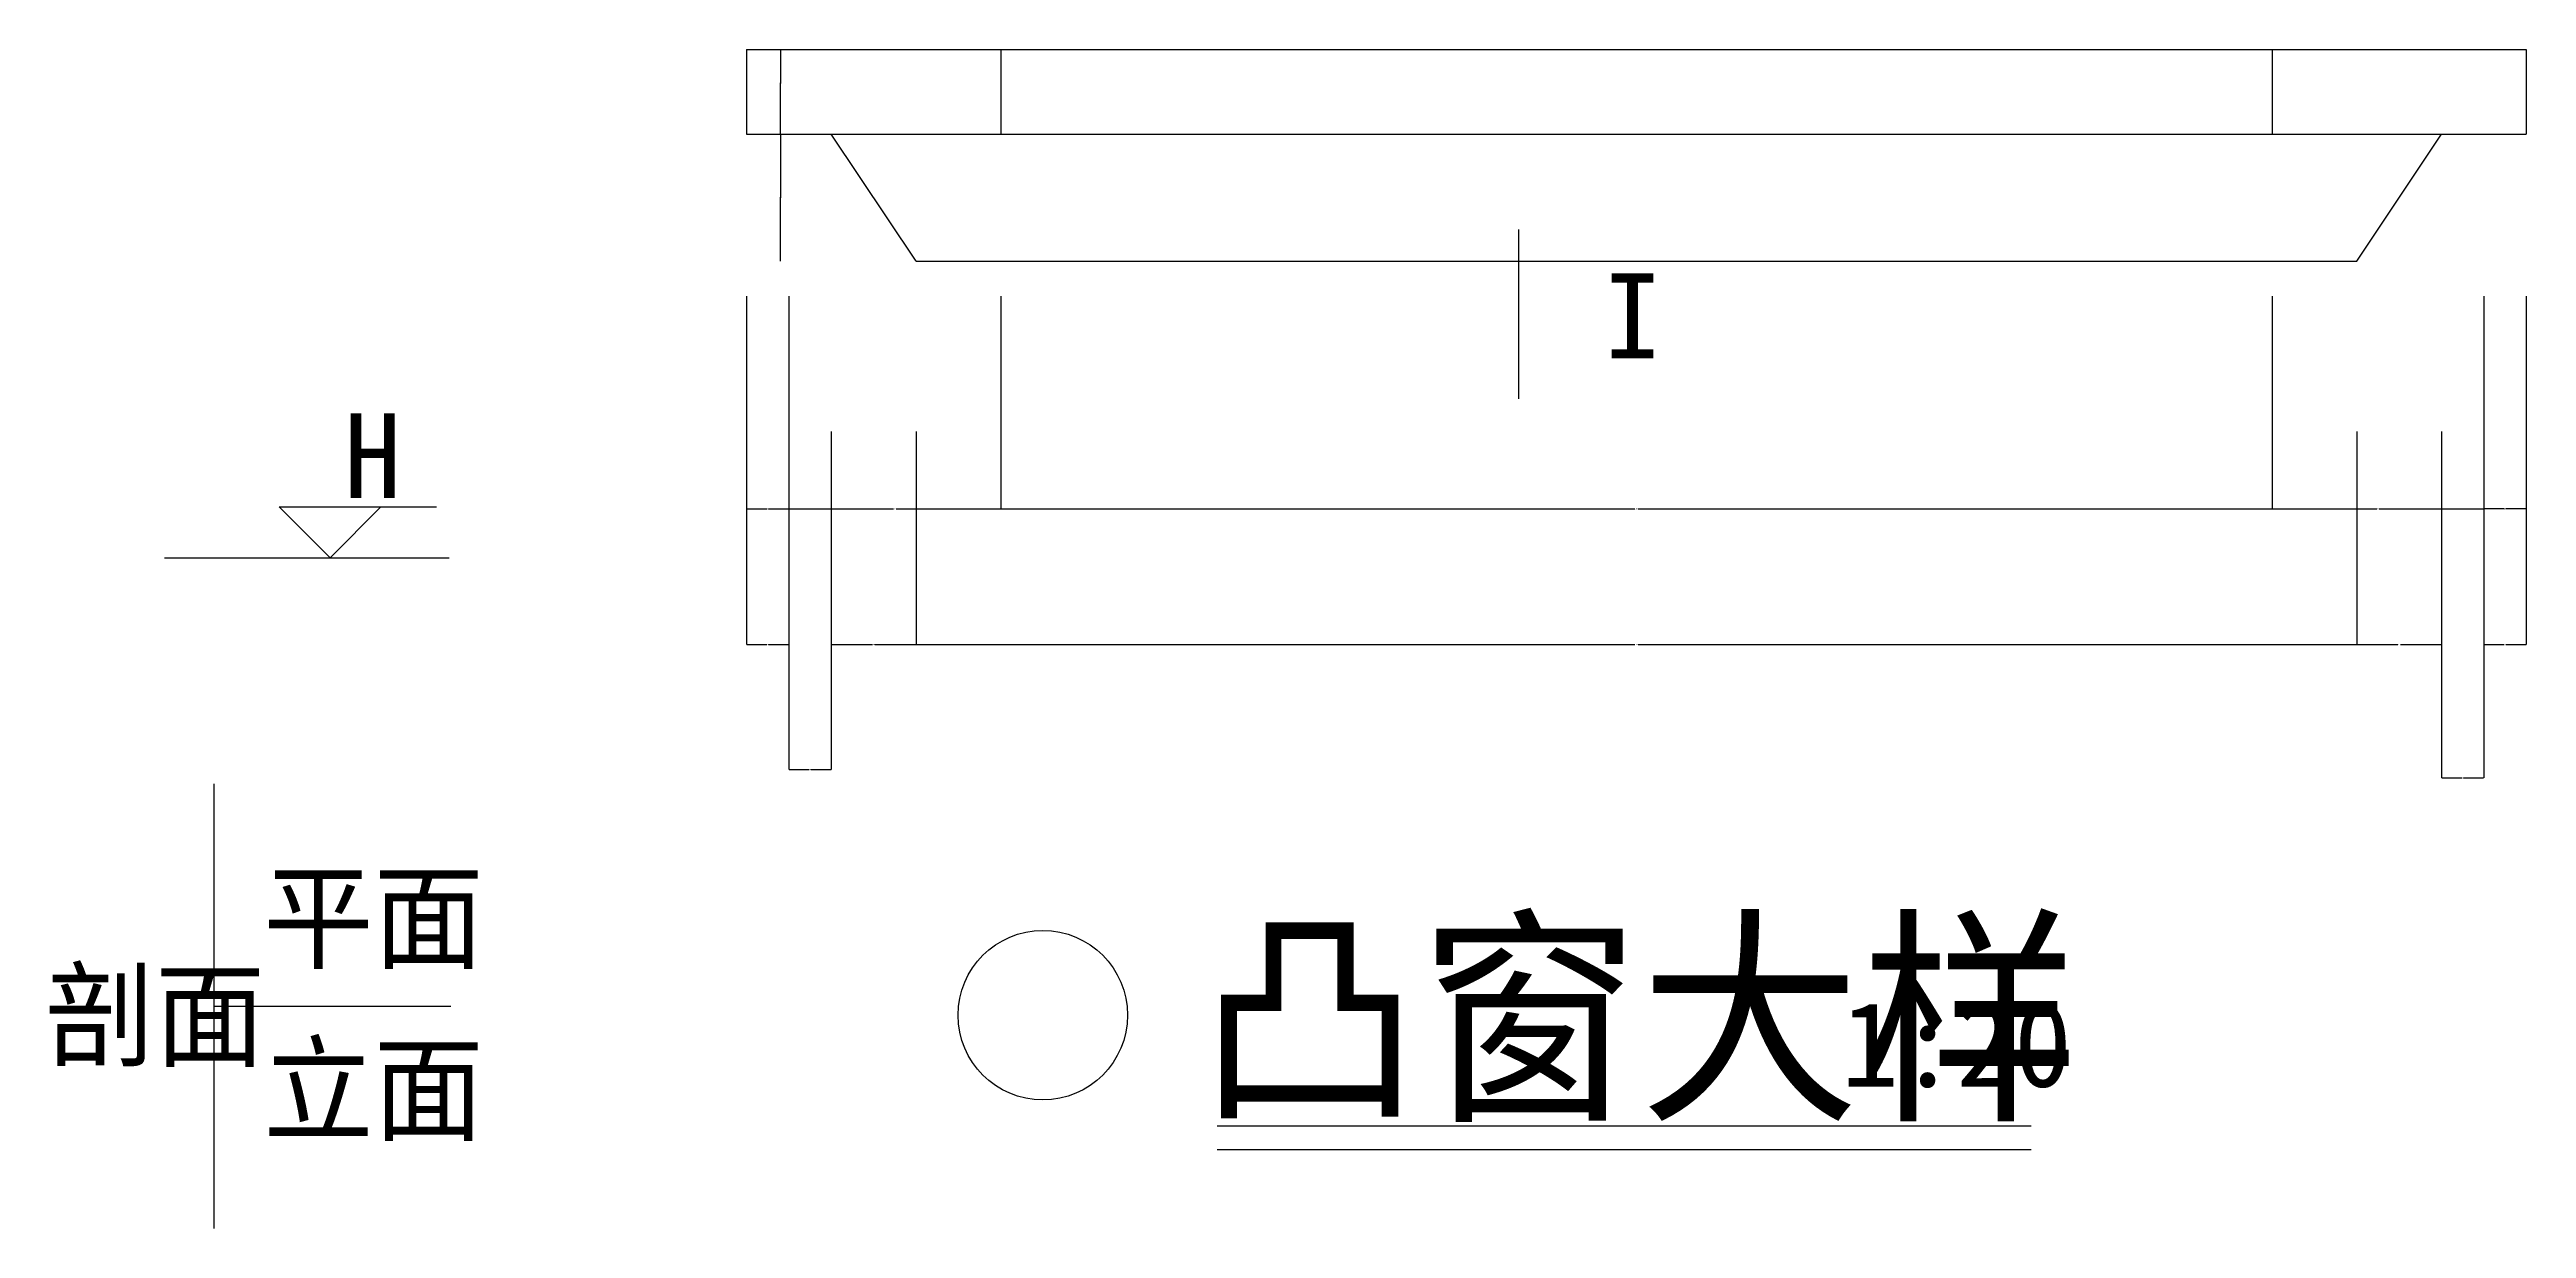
# Model space of a CAD drawing. Header units: metres. Extents: x 2111 to 6674, y -3242 to 1303.
# Drawn here: x 3428 to 6350, y -3242 to -1850 of the extents above; entities that cross this region are included whole.
import ezdxf

# ---------------------------------------------------------------- set-up
doc = ezdxf.new("R2010")
doc.units = ezdxf.units.M
for name, color, linetype in [('E_WALL', 255, 'Continuous'), ('LM', 141, 'Continuous'), ('PUB_DIM', 3, 'Continuous'), ('PUB_TEXT', 7, 'Continuous')]:
    doc.layers.add(name, color=color, linetype=linetype)
doc.dimstyles.get("Standard").update_dxf_attribs({"dimtxt": 2.5, "dimasz": 2.5, "dimexe": 1.25, "dimexo": 0.625, "dimtad": 1, "dimcen": 2.5, "dimazin": 3, "dimtfac": 1, "dimtmove": 0, "dimatfit": 3})

# ---------------------------------------------------------------- blocks, each defined once
blk = doc.blocks.new('*D9')
for p, q in [((4290, -1950), (4290, -2025)), ((4289.75, -2025), (4289.5, -2025)), ((4290, -2100), (4290, -2025)), ((4290, -2025), (4290, -2025)), ((4290.25, -2025), (4290.5, -2025))]:
    blk.add_line(p, q)
at = {"layer": 'Defpoints'}
for p in [(4290, -1950), (4290, -2025), (4290, -2100)]:
    blk.add_point(p, dxfattribs=at)
at = {"layer": 'PUB_DIM', "insert": (4290, -2023.875), "char_height": 1, "attachment_point": 5}
blk.add_mtext('0', dxfattribs=at)
blk = doc.blocks.new('*D26')
for p, q in [((4290, -1850), (4290, -1890)), ((4289.75, -1890), (4289.5, -1890)), ((4290, -1950), (4290, -1890)), ((4290, -1890), (4290, -1890)), ((4290.25, -1890), (4290.5, -1890))]:
    blk.add_line(p, q)
at = {"layer": 'Defpoints'}
for p in [(4290, -1850), (4290, -1890), (4290, -1950)]:
    blk.add_point(p, dxfattribs=at)
at = {"layer": 'PUB_DIM', "insert": (4290, -1888.875), "char_height": 1, "attachment_point": 5}
blk.add_mtext('0', dxfattribs=at)
blk = doc.blocks.new('*D27')
for p, q in [((4550, -2141.16), (4550, -2392.3)), ((6050, -2141.16), (6050, -2392.3)), ((4550.25, -2392.3), (5298, -2392.3)), ((5302, -2392.3), (6049.75, -2392.3))]:
    blk.add_line(p, q)
at = {"layer": 'Defpoints'}
for p in [(4550, -2141.16), (6050, -2141.16), (4550, -2392.3)]:
    blk.add_point(p, dxfattribs=at)
at = {"layer": 'PUB_DIM', "insert": (5300, -2392.3), "char_height": 1, "attachment_point": 5}
blk.add_mtext('1500', dxfattribs=at)
blk = doc.blocks.new('*D28')
for p, q in [((4300, -2141.16), (4300, -2392.3)), ((4550, -2141.16), (4550, -2392.3)), ((4300.25, -2392.3), (4423.5, -2392.3)), ((4426.5, -2392.3), (4549.75, -2392.3))]:
    blk.add_line(p, q)
at = {"layer": 'Defpoints'}
for p in [(4300, -2141.16), (4550, -2141.16), (4300, -2392.3)]:
    blk.add_point(p, dxfattribs=at)
at = {"layer": 'PUB_DIM', "insert": (4425, -2392.3), "char_height": 1, "attachment_point": 5}
blk.add_mtext('250', dxfattribs=at)
blk = doc.blocks.new('*D29')
for p, q in [((4250, -2141.16), (4250, -2392.3)), ((4300, -2141.16), (4300, -2392.3)), ((4250.25, -2392.3), (4274, -2392.3)), ((4276, -2392.3), (4299.75, -2392.3))]:
    blk.add_line(p, q)
at = {"layer": 'Defpoints'}
for p in [(4250, -2141.16), (4300, -2141.16), (4250, -2392.3)]:
    blk.add_point(p, dxfattribs=at)
at = {"layer": 'PUB_DIM', "insert": (4275, -2392.3), "char_height": 1, "attachment_point": 5}
blk.add_mtext('50', dxfattribs=at)
blk = doc.blocks.new('*D30')
for p, q in [((6050, -2141.16), (6050, -2392.3)), ((6300, -2141.16), (6300, -2392.3)), ((6050.25, -2392.3), (6173.5, -2392.3)), ((6176.5, -2392.3), (6299.75, -2392.3))]:
    blk.add_line(p, q)
at = {"layer": 'Defpoints'}
for p in [(6050, -2141.16), (6300, -2141.16), (6050, -2392.3)]:
    blk.add_point(p, dxfattribs=at)
at = {"layer": 'PUB_DIM', "insert": (6175, -2392.3), "char_height": 1, "attachment_point": 5}
blk.add_mtext('250', dxfattribs=at)
blk = doc.blocks.new('*D31')
for p, q in [((6300, -2141.16), (6300, -2392.3)), ((6350, -2141.16), (6350, -2392.3)), ((6324, -2392.3), (6299.75, -2392.3)), ((6350.25, -2392.3), (6326, -2392.3))]:
    blk.add_line(p, q)
at = {"layer": 'Defpoints'}
for p in [(6300, -2141.16), (6350, -2141.16), (6350, -2392.3)]:
    blk.add_point(p, dxfattribs=at)
at = {"layer": 'PUB_DIM', "insert": (6325, -2392.3), "char_height": 1, "attachment_point": 5}
blk.add_mtext('50', dxfattribs=at)
blk = doc.blocks.new('*D32')
for p, q in [((4250, -2301.16), (4250, -2552.3)), ((4300, -2301.16), (4300, -2552.3)), ((4250.25, -2552.3), (4274, -2552.3)), ((4276, -2552.3), (4299.75, -2552.3))]:
    blk.add_line(p, q)
at = {"layer": 'Defpoints'}
for p in [(4250, -2301.16), (4300, -2301.16), (4250, -2552.3)]:
    blk.add_point(p, dxfattribs=at)
at = {"layer": 'PUB_DIM', "insert": (4275, -2552.3), "char_height": 1, "attachment_point": 5}
blk.add_mtext('50', dxfattribs=at)
blk = doc.blocks.new('*D33')
for p, q in [((4300, -2301.16), (4300, -2700)), ((4350, -2301.16), (4350, -2700)), ((4300.25, -2700), (4324, -2700)), ((4326, -2700), (4349.75, -2700))]:
    blk.add_line(p, q)
at = {"layer": 'Defpoints'}
for p in [(4300, -2301.16), (4350, -2301.16), (4300, -2700)]:
    blk.add_point(p, dxfattribs=at)
at = {"layer": 'PUB_DIM', "insert": (4325, -2700), "char_height": 1, "attachment_point": 5}
blk.add_mtext('50', dxfattribs=at)
blk = doc.blocks.new('*D34')
for p, q in [((6300, -2301.16), (6300, -2552.3)), ((6350, -2301.16), (6350, -2552.3)), ((6300.25, -2552.3), (6324, -2552.3)), ((6326, -2552.3), (6349.75, -2552.3))]:
    blk.add_line(p, q)
at = {"layer": 'Defpoints'}
for p in [(6300, -2301.16), (6350, -2301.16), (6300, -2552.3)]:
    blk.add_point(p, dxfattribs=at)
at = {"layer": 'PUB_DIM', "insert": (6325, -2552.3), "char_height": 1, "attachment_point": 5}
blk.add_mtext('50', dxfattribs=at)
blk = doc.blocks.new('*D35')
for p, q in [((4350, -2301.16), (4350, -2552.3)), ((4450, -2301.16), (4450, -2552.3)), ((4350.25, -2552.3), (4398.5, -2552.3)), ((4401.5, -2552.3), (4449.75, -2552.3))]:
    blk.add_line(p, q)
at = {"layer": 'Defpoints'}
for p in [(4350, -2301.16), (4450, -2301.16), (4350, -2552.3)]:
    blk.add_point(p, dxfattribs=at)
at = {"layer": 'PUB_DIM', "insert": (4400, -2552.3), "char_height": 1, "attachment_point": 5}
blk.add_mtext('100', dxfattribs=at)
blk = doc.blocks.new('*D36')
for p, q in [((6250, -2301.16), (6250, -2710)), ((6300, -2301.16), (6300, -2710)), ((6250.25, -2710), (6274, -2710)), ((6276, -2710), (6299.75, -2710))]:
    blk.add_line(p, q)
at = {"layer": 'Defpoints'}
for p in [(6250, -2301.16), (6300, -2301.16), (6250, -2710)]:
    blk.add_point(p, dxfattribs=at)
at = {"layer": 'PUB_DIM', "insert": (6275, -2710), "char_height": 1, "attachment_point": 5}
blk.add_mtext('50', dxfattribs=at)
blk = doc.blocks.new('*D37')
for p, q in [((6150, -2301.16), (6150, -2552.3)), ((6250, -2301.16), (6250, -2552.3)), ((6150.25, -2552.3), (6198.5, -2552.3)), ((6201.5, -2552.3), (6249.75, -2552.3))]:
    blk.add_line(p, q)
at = {"layer": 'Defpoints'}
for p in [(6150, -2301.16), (6250, -2301.16), (6150, -2552.3)]:
    blk.add_point(p, dxfattribs=at)
at = {"layer": 'PUB_DIM', "insert": (6200, -2552.3), "char_height": 1, "attachment_point": 5}
blk.add_mtext('100', dxfattribs=at)
blk = doc.blocks.new('*D38')
for p, q in [((4450, -2301.16), (4450, -2552.3)), ((6150, -2301.16), (6150, -2552.3)), ((4450.25, -2552.3), (5298, -2552.3)), ((5302, -2552.3), (6149.75, -2552.3))]:
    blk.add_line(p, q)
at = {"layer": 'Defpoints'}
for p in [(4450, -2301.16), (6150, -2301.16), (4450, -2552.3)]:
    blk.add_point(p, dxfattribs=at)
at = {"layer": 'PUB_DIM', "insert": (5300, -2552.3), "char_height": 1, "attachment_point": 5}
blk.add_mtext('1700', dxfattribs=at)

msp = doc.modelspace()

# ---------------------------------------------------------------- linework, layer by layer
at = {"layer": 'E_WALL'}
for p, q in [((4250, -1850), (6350, -1850)), ((4250, -1850), (4250, -1950)), ((4550, -1850), (4550, -1950)), ((6050, -1850), (6050, -1950)), ((6350, -1850), (6350, -1950)), ((4250, -1950), (6350, -1950)), ((4450, -2100), (4350, -1950)), ((6150, -2100), (6250, -1950)), ((4450, -2100), (6150, -2100))]:
    msp.add_line(p, q, dxfattribs=at)
at = {"layer": 'LM'}
for p, q in [((3621.66, -3241.94), (3621.66, -2717.16)), ((3621.66, -2979.55), (3901.03, -2979.55))]:
    msp.add_line(p, q, dxfattribs=at)
for points in [[(4805.42, -3120.67), (5765.78, -3120.67)], [(4805.42, -3148.66), (5765.78, -3148.66)]]:
    msp.add_lwpolyline(points, dxfattribs=at)
msp.add_circle((4599.6, -2990.12), 100, dxfattribs=at)
at = {"layer": 'PUB_DIM'}
for p, q in [((3758.65, -2450), (3698.65, -2390)), ((3698.65, -2390), (3818.65, -2390)), ((3818.65, -2390), (3758.65, -2450)), ((3788.46, -2390), (3884.37, -2390)), ((3563.43, -2450), (3899.16, -2450))]:
    msp.add_line(p, q, dxfattribs=at)
msp.add_lwpolyline([(5161.42, -2262.57), (5161.42, -2062.57)], dxfattribs=at)

# ---------------------------------------------------------------- texts
msp.add_text('I', height=100, dxfattribs=at).set_placement((5261.42, -2214.44))
at = {"layer": 'PUB_TEXT'}
for s, height, p in [('H', 100, (3774.89, -2379.41)), ('平面', 100, (3679.89, -2924.69)), ('凸窗大样', 200, (4783.95, -3093.73)), ('剖面', 100, (3422, -3040.18)), ('1:20', 100, (5541.56, -3074.62)), ('立面', 100, (3679.89, -3127.54))]:
    msp.add_text(s, height=height, dxfattribs=at).set_placement(p)

# ---------------------------------------------------------------- dimensions: what is measured, and where the dimension line sits
at = {"layer": 'PUB_DIM'}
for base, p1, p2, picture, middle in [((4290, -1890), (4290, -1950), (4290, -1850), '*D26', (4290, -1888.875)), ((4290, -2025), (4290, -1950), (4290, -2100), '*D9', (4290, -2023.875)), ((4300, -2392.3), (4300, -2141.16), (4550, -2141.16), '*D28', (4425, -2392.3)), ((4550, -2392.3), (4550, -2141.16), (6050, -2141.16), '*D27', (5300, -2392.3)), ((6050, -2392.3), (6050, -2141.16), (6300, -2141.16), '*D30', (6175, -2392.3)), ((4250, -2552.3), (4250, -2301.16), (4300, -2301.16), '*D32', (4275, -2552.3)), ((4300, -2700), (4300, -2301.16), (4350, -2301.16), '*D33', (4325, -2700)), ((4350, -2552.3), (4350, -2301.16), (4450, -2301.16), '*D35', (4400, -2552.3)), ((4450, -2552.3), (4450, -2301.16), (6150, -2301.16), '*D38', (5300, -2552.3)), ((6150, -2552.3), (6150, -2301.16), (6250, -2301.16), '*D37', (6200, -2552.3)), ((6250, -2710), (6250, -2301.16), (6300, -2301.16), '*D36', (6275, -2710)), ((6300, -2552.3), (6300, -2301.16), (6350, -2301.16), '*D34', (6325, -2552.3))]:
    dim = msp.add_linear_dim(base=base, p1=p1, p2=p2, dimstyle='Standard', dxfattribs=at)
    dim.commit()
    dim.dimension.update_dxf_attribs({"geometry": picture, "text_midpoint": middle})
for base, p1, p2, picture, middle in [((4250, -2392.3), (4250, -2141.16), (4300, -2141.16), '*D29', (4275, -2392.3)), ((6350, -2392.3), (6350, -2141.16), (6300, -2141.16), '*D31', (6325, -2392.3))]:
    dim = msp.add_linear_dim(base=base, p1=p1, p2=p2, text='50', dimstyle='Standard', dxfattribs=at)
    dim.commit()
    dim.dimension.update_dxf_attribs({"geometry": picture, "text_midpoint": middle})

doc.saveas('drawing.dxf')
